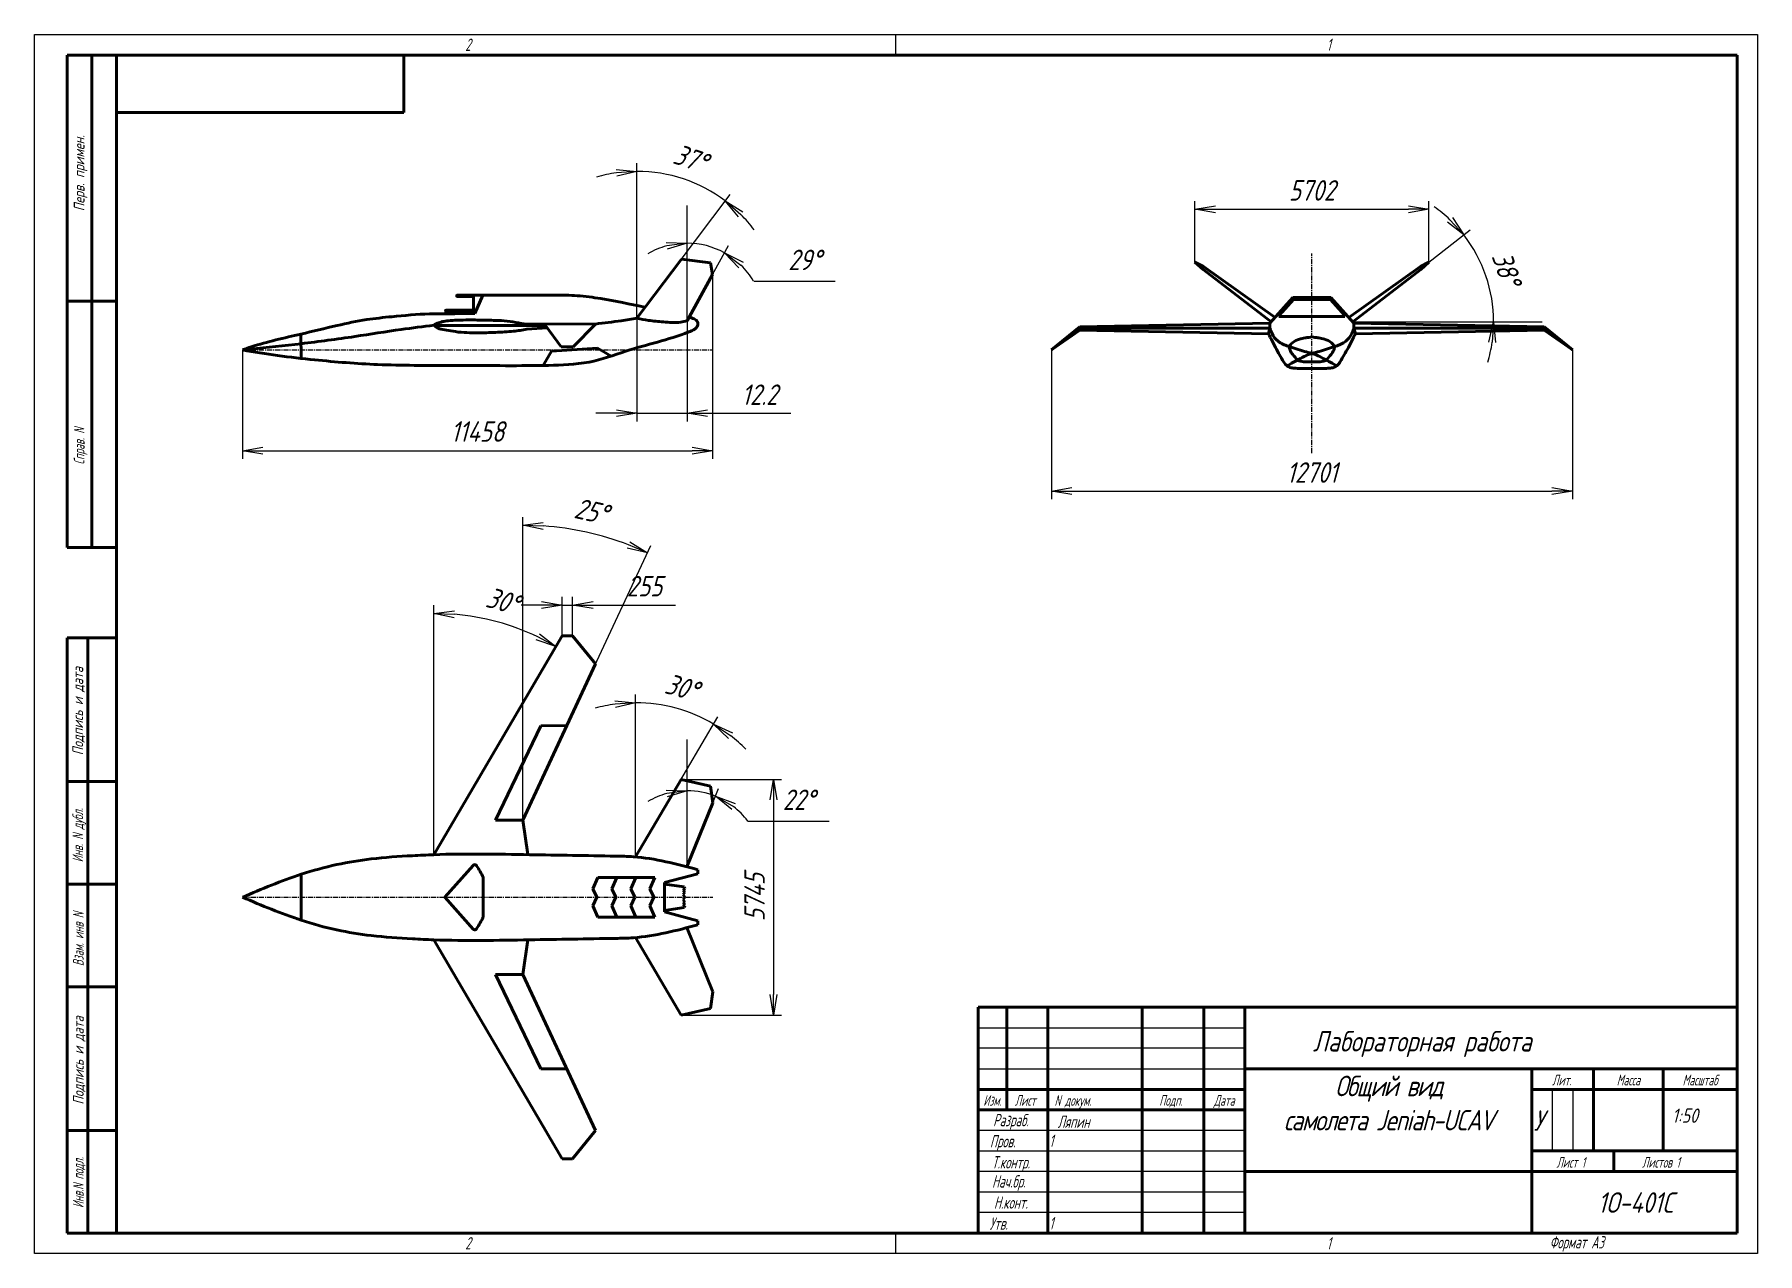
# Model space of a CAD drawing. Header units: millimetres. Extents: x 0 to 1932156, y -475559 to 1027176.
# Drawn here: x 6000.7 to 6420.7, y 36083.4 to 36380.4 of the extents above; entities that cross this region are included whole.
import ezdxf
from ezdxf.enums import TextEntityAlignment as Align

# ---------------------------------------------------------------- set-up
doc = ezdxf.new("R2010")
doc.units = ezdxf.units.MM
doc.linetypes.add('CENTER', pattern=[2, 1.25, -0.25, 0.25, -0.25])
for name, color, linetype, lineweight in [('_axes (Оси)', 6, 'CENTER', 30), ('_basic (Основной)', 4, 'Continuous', 60), ('_contour (Тонкий)', 7, 'Continuous', 30), ('_remote (Тонкий)', 9, 'Continuous', 30), ('_text (Надписи)', 2, 'Continuous', 30)]:
    doc.layers.add(name, color=color, linetype=linetype, lineweight=lineweight)
doc.styles.add('ESKD', font='eskd.shx', dxfattribs={"oblique": 15, "height": 5})
doc.dimstyles.new('ESKD', dxfattribs={"dimtxt": 5, "dimasz": 5, "dimexe": 2, "dimexo": 0, "dimgap": 2, "dimtad": 1, "dimtoh": 1, "dimzin": 12, "dimdsep": 46, "dimtxsty": 'ESKD', "dimblk1": 'OPEN', "dimblk2": 'OPEN', "dimsah": 1, "dimcen": 5, "dimclrd": 256, "dimclre": 256, "dimclrt": 2, "dimadec": 0, "dimazin": 0, "dimtfac": 1, "dimtmove": 0, "dimatfit": 3, "dimldrblk": 'OPEN', "dimfxl": 1, "dimtolj": 1, "dimtzin": 12, "dimlwd": -1, "dimlwe": -1, "dimarcsym": 0})

msp = doc.modelspace()

# ---------------------------------------------------------------- texts
at = {"layer": '_basic (Основной)', "color": 30, "transparency": 33554687, "style": 'ESKD', "oblique": 15}
msp.add_text('Лабораторная работа', height=5, dxfattribs=at).set_placement((6312.315, 36132.59))
at = {"layer": '_contour (Тонкий)', "color": 2, "transparency": 33554687, "insert": (6295.689, 36126.7), "char_height": 5, "attachment_point": 1, "style": 'ESKD'}
msp.add_mtext_dynamic_manual_height_columns('\\pxqc;{\\T0.9;Общий вид\\Pсамолета Jeniah-UCAV}', width=70.09073, gutter_width=12.5, heights=[25.222], dxfattribs=at)
at = {"layer": '_text (Надписи)', "transparency": 33554687, "style": 'ESKD', "oblique": 15, "width": 0.8}
for s, height, p in [('2', 3, (6105.689, 36376.376)), ('1', 3, (6315.689, 36376.376)), ('N докум.', 2.6, (6249.322, 36119.362)), ('Ляпин', 3, (6250.089, 36113.979)), ('1', 3, (6248.059, 36109.322)), ('1', 3, (6248.059, 36089.253)), ('2', 3, (6105.689, 36084.376)), ('1', 3, (6315.689, 36084.376)), ('Формат А3', 3, (6370, 36084.618))]:
    msp.add_text(s, height=height, dxfattribs=at).set_placement(p)
at = {"layer": '_text (Надписи)', "transparency": 33554687, "style": 'ESKD', "oblique": 15}
for s, p in [('Перв. примен.', (6012.893, 36346.571)), ('Подпись и дата', (6012.563, 36215.524)), ('Подпись и дата', (6012.696, 36130.414))]:
    msp.add_text(s, height=2.6, rotation=90, dxfattribs=at).set_placement(p, align=Align.CENTER)
at = {"layer": '_text (Надписи)', "transparency": 33554687, "style": 'ESKD', "oblique": 15, "width": 0.8}
for s, p in [('Справ. N', (6012.89, 36280.067)), ('Инв. N дубл.', (6012.556, 36185.271)), ('Взам. инв N', (6012.682, 36159.954)), ('Инв.N подл.', (6012.674, 36100.672))]:
    msp.add_text(s, height=2.6, rotation=90, dxfattribs=at).set_placement(p, align=Align.CENTER)
for s, height, p in [('Лит.', 2.6, (6372.979, 36124.333)), ('Масса', 2.6, (6389.201, 36124.333)), ('Масштаб', 2.6, (6406.7, 36124.333)), ('Изм.', 2.6, (6234.189, 36119.376)), ('Лист', 2.6, (6242.189, 36119.376)), ('Подп.', 2.6, (6277.689, 36119.376)), ('Дата', 2.6, (6290.689, 36119.376)), ('Разраб.', 3, (6238.689, 36114.376)), ('Пров.', 3, (6236.689, 36109.233)), ('Т.контр.', 3, (6238.689, 36104.091)), ('Лист 1', 2.6, (6375.176, 36104.304)), ('Листов 1', 2.6, (6397.15, 36104.304)), ('Hач.бр.', 3, (6238.189, 36099.448)), ('H.конт.', 3, (6238.689, 36094.305)), ('Утв.', 3, (6235.689, 36089.162))]:
    msp.add_text(s, height=height, dxfattribs=at).set_placement(p, align=Align.CENTER)
at = {"layer": '_text (Надписи)', "transparency": 33554687, "attachment_point": 1, "style": 'ESKD'}
for s, heights, insert, char_height in [('У', [0], (6366.116, 36118.261), 5), ('1:50', [3.5], (6399.845, 36118.719), 3.5)]:
    msp.add_mtext_dynamic_manual_height_columns(s, width=10.69599, gutter_width=25, heights=heights, dxfattribs=dict(at, insert=insert, char_height=char_height))
at = {"layer": '_text (Надписи)', "transparency": 33554687, "insert": (6365.689, 36098.293), "char_height": 5, "width": 50.53786, "attachment_point": 1, "line_spacing_factor": 0.857143, "style": 'ESKD'}
msp.add_mtext('\\pxqc;1О-401С', dxfattribs=at)

# ---------------------------------------------------------------- blocks, each defined once
blk = doc.blocks.new('_OPEN')
at = {"color": 0, "linetype": 'ByBlock'}
for p, q in [((-1, 0.167), (0, 0)), ((0, 0), (-1, -0.167)), ((0, 0), (-1, 0))]:
    blk.add_line(p, q, dxfattribs=at)
blk = doc.blocks.new('*D232')
at = {"layer": '_contour (Тонкий)', "transparency": 33554687}
for p, q in [((6165.97, 36321.91), (6165.97, 36276.97)), ((6051.39, 36303.51), (6051.39, 36276.97)), ((6056.39, 36278.97), (6160.97, 36278.97))]:
    blk.add_line(p, q, dxfattribs=at)
at = {"layer": 'Defpoints', "color": 0, "transparency": 33554687}
for p in [(6165.97, 36321.91), (6051.39, 36303.51), (6165.97, 36278.97)]:
    blk.add_point(p, dxfattribs=at)
at = {"layer": '_contour (Тонкий)', "transparency": 33554687, "xscale": 5, "yscale": 5, "zscale": 5, "rotation": 180}
blk.add_blockref('_OPEN', (6051.39, 36278.97), dxfattribs=at)
at = {"layer": '_contour (Тонкий)', "transparency": 33554687, "xscale": 5, "yscale": 5, "zscale": 5}
blk.add_blockref('_OPEN', (6165.97, 36278.97), dxfattribs=at)
at = {"layer": '_contour (Тонкий)', "color": 2, "transparency": 33554687, "insert": (6108.68, 36283.65), "char_height": 5, "attachment_point": 5, "style": 'ESKD'}
blk.add_mtext('\\A1;11458', dxfattribs=at)
blk = doc.blocks.new('*D235')
at = {"layer": '_contour (Тонкий)', "transparency": 33554687}
for p, q in [((6147.55, 36311.26), (6147.55, 36286.12)), ((6159.75, 36310.62), (6159.75, 36286.12)), ((6142.55, 36288.12), (6137.55, 36288.12)), ((6147.55, 36288.12), (6159.75, 36288.12)), ((6164.75, 36288.12), (6185.09, 36288.12))]:
    blk.add_line(p, q, dxfattribs=at)
at = {"layer": 'Defpoints', "color": 0, "transparency": 33554687}
for p in [(6147.55, 36311.26), (6159.75, 36310.62), (6159.75, 36288.12)]:
    blk.add_point(p, dxfattribs=at)
at = {"layer": '_contour (Тонкий)', "transparency": 33554687, "xscale": 5, "yscale": 5, "zscale": 5}
blk.add_blockref('_OPEN', (6147.55, 36288.12), dxfattribs=at)
at = {"layer": '_contour (Тонкий)', "transparency": 33554687, "xscale": 5, "yscale": 5, "zscale": 5, "rotation": 180}
blk.add_blockref('_OPEN', (6159.75, 36288.12), dxfattribs=at)
at = {"layer": '_contour (Тонкий)', "color": 2, "transparency": 33554687, "insert": (6177.42, 36292.62), "char_height": 5, "attachment_point": 5, "style": 'ESKD'}
blk.add_mtext('\\A1;12.2', dxfattribs=at)
blk = doc.blocks.new('*D238')
at = {"layer": '_contour (Тонкий)', "transparency": 33554687}
for p, q in [((6129.31, 36233.87), (6129.31, 36243.37)), ((6131.86, 36233.87), (6131.86, 36243.37)), ((6124.31, 36241.37), (6119.31, 36241.37)), ((6129.31, 36241.37), (6131.86, 36241.37)), ((6136.86, 36241.37), (6156.91, 36241.37))]:
    blk.add_line(p, q, dxfattribs=at)
at = {"layer": 'Defpoints', "color": 0, "transparency": 33554687}
for p in [(6131.86, 36241.37), (6129.31, 36233.87), (6131.86, 36233.87)]:
    blk.add_point(p, dxfattribs=at)
at = {"layer": '_contour (Тонкий)', "transparency": 33554687, "xscale": 5, "yscale": 5, "zscale": 5}
blk.add_blockref('_OPEN', (6129.31, 36241.37), dxfattribs=at)
at = {"layer": '_contour (Тонкий)', "transparency": 33554687, "xscale": 5, "yscale": 5, "zscale": 5, "rotation": 180}
blk.add_blockref('_OPEN', (6131.86, 36241.37), dxfattribs=at)
at = {"layer": '_contour (Тонкий)', "color": 2, "transparency": 33554687, "insert": (6149.38, 36245.97), "char_height": 5, "attachment_point": 5, "style": 'ESKD'}
blk.add_mtext('\\A1;255', dxfattribs=at)
blk = doc.blocks.new('*D243')
at = {"layer": '_contour (Тонкий)', "transparency": 33554687}
for p, q in [((6158.32, 36198.9), (6182.82, 36198.9)), ((6180.82, 36193.9), (6180.82, 36146.45)), ((6158.32, 36141.45), (6182.82, 36141.45))]:
    blk.add_line(p, q, dxfattribs=at)
at = {"layer": 'Defpoints', "color": 0, "transparency": 33554687}
for p in [(6158.32, 36198.9), (6158.32, 36141.45), (6180.82, 36141.45)]:
    blk.add_point(p, dxfattribs=at)
at = {"layer": '_contour (Тонкий)', "transparency": 33554687, "xscale": 5, "yscale": 5, "zscale": 5}
for p, rotation in [((6180.82, 36198.9), 90), ((6180.82, 36141.45), 270)]:
    blk.add_blockref('_OPEN', p, dxfattribs=dict(at, rotation=rotation))
at = {"layer": '_contour (Тонкий)', "color": 2, "transparency": 33554687, "insert": (6176.21, 36170.18), "char_height": 5, "attachment_point": 5, "rotation": 90, "style": 'ESKD'}
blk.add_mtext('\\A1;5745', dxfattribs=at)
blk = doc.blocks.new('*D246')
at = {"layer": '_contour (Тонкий)', "transparency": 33554687}
for p, q in [((6283.56, 36324.89), (6283.56, 36339.79)), ((6340.58, 36324.89), (6340.58, 36339.79)), ((6288.56, 36337.79), (6335.58, 36337.79))]:
    blk.add_line(p, q, dxfattribs=at)
at = {"layer": 'Defpoints', "color": 0, "transparency": 33554687}
for p in [(6340.58, 36337.79), (6283.56, 36324.89), (6340.58, 36324.89)]:
    blk.add_point(p, dxfattribs=at)
at = {"layer": '_contour (Тонкий)', "transparency": 33554687, "xscale": 5, "yscale": 5, "zscale": 5, "rotation": 180}
blk.add_blockref('_OPEN', (6283.56, 36337.79), dxfattribs=at)
at = {"layer": '_contour (Тонкий)', "transparency": 33554687, "xscale": 5, "yscale": 5, "zscale": 5}
blk.add_blockref('_OPEN', (6340.58, 36337.79), dxfattribs=at)
at = {"layer": '_contour (Тонкий)', "color": 2, "transparency": 33554687, "insert": (6312.07, 36342.39), "char_height": 5, "attachment_point": 5, "style": 'ESKD'}
blk.add_mtext('\\A1;5702', dxfattribs=at)
blk = doc.blocks.new('*D249')
at = {"layer": '_contour (Тонкий)', "transparency": 33554687}
for p, q in [((6248.56, 36303.54), (6248.56, 36267.15)), ((6375.57, 36303.54), (6375.57, 36267.15)), ((6253.56, 36269.15), (6370.57, 36269.15))]:
    blk.add_line(p, q, dxfattribs=at)
at = {"layer": 'Defpoints', "color": 0, "transparency": 33554687}
for p in [(6248.56, 36303.54), (6375.57, 36303.54), (6375.57, 36269.15)]:
    blk.add_point(p, dxfattribs=at)
at = {"layer": '_contour (Тонкий)', "transparency": 33554687, "xscale": 5, "yscale": 5, "zscale": 5, "rotation": 180}
blk.add_blockref('_OPEN', (6248.56, 36269.15), dxfattribs=at)
at = {"layer": '_contour (Тонкий)', "transparency": 33554687, "xscale": 5, "yscale": 5, "zscale": 5}
blk.add_blockref('_OPEN', (6375.57, 36269.15), dxfattribs=at)
at = {"layer": '_contour (Тонкий)', "color": 2, "transparency": 33554687, "insert": (6312.07, 36273.65), "char_height": 5, "attachment_point": 5, "style": 'ESKD'}
blk.add_mtext('\\A1;12701', dxfattribs=at)
blk = doc.blocks.new('*D250')
at = {"layer": '_contour (Тонкий)', "transparency": 33554687}
for p, q in [((6147.55, 36313.05), (6147.55, 36349.03)), ((6148.63, 36312.69), (6170.27, 36341.43))]:
    blk.add_line(p, q, dxfattribs=at)
for start, end in [(53.0164, 90), (98.0152, 106.0304), (36.986, 45.0012)]:
    blk.add_arc((6147.55, 36311.26), 35.77, start, end, dxfattribs=at)
at = {"layer": '_contour (Тонкий)', "transparency": 33554687, "xscale": 5, "yscale": 5, "zscale": 5}
for p, rotation in [((6147.55, 36347.03), 4.007597754795622), ((6169.07, 36339.83), 139.0087607149606)]:
    blk.add_blockref('_OPEN', p, dxfattribs=dict(at, rotation=rotation))
at = {"layer": '_contour (Тонкий)', "color": 2, "transparency": 33554687, "insert": (6160.58, 36350.2), "char_height": 5, "attachment_point": 5, "rotation": 341.5082, "style": 'ESKD'}
blk.add_mtext('\\A1;37%%d', dxfattribs=at)
blk = doc.blocks.new('*D251')
at = {"layer": '_contour (Тонкий)', "transparency": 33554687}
for p, q in [((6159.75, 36311.57), (6159.75, 36331.53)), ((6160.21, 36311.45), (6169.84, 36328.93)), ((6176, 36320.29), (6195.87, 36320.29))]:
    blk.add_line(p, q, dxfattribs=at)
for start, end in [(105.1986, 120.3972), (61.1398, 90), (30.7426, 45.9412)]:
    blk.add_arc((6159.75, 36310.62), 18.9, start, end, dxfattribs=at)
at = {"layer": '_contour (Тонкий)', "transparency": 33554687, "xscale": 5, "yscale": 5, "zscale": 5}
for p, rotation in [((6159.75, 36329.53), 7.599289028070753), ((6168.88, 36327.18), 143.5404845091695)]:
    blk.add_blockref('_OPEN', p, dxfattribs=dict(at, rotation=rotation))
at = {"layer": '_contour (Тонкий)', "color": 2, "transparency": 33554687, "insert": (6188.43, 36325.46), "char_height": 5, "attachment_point": 5, "style": 'ESKD'}
blk.add_mtext('\\A1;29%%d', dxfattribs=at)
blk = doc.blocks.new('*D252')
at = {"layer": '_contour (Тонкий)', "transparency": 33554687}
for p, q in [((6098.07, 36183.48), (6098.07, 36241.32)), ((6099.55, 36183.08), (6128.79, 36232.99))]:
    blk.add_line(p, q, dxfattribs=at)
blk.add_arc((6098.07, 36180.55), 58.78, 64.5094, 85.1246, dxfattribs=at)
at = {"layer": '_contour (Тонкий)', "transparency": 33554687, "xscale": 5, "yscale": 5, "zscale": 5}
for p, rotation in [((6098.07, 36239.32), 177.5623127744263), ((6127.78, 36231.26), 332.0716652247)]:
    blk.add_blockref('_OPEN', p, dxfattribs=dict(at, rotation=rotation))
at = {"layer": '_contour (Тонкий)', "color": 2, "transparency": 33554687, "insert": (6114.85, 36242.38), "char_height": 5, "attachment_point": 5, "rotation": 344.817, "style": 'ESKD'}
blk.add_mtext('\\A1;30%%d', dxfattribs=at)
blk = doc.blocks.new('*D253')
at = {"layer": '_contour (Тонкий)', "transparency": 33554687}
for p, q in [((6119.7, 36192.58), (6119.7, 36262.8)), ((6121.22, 36192.24), (6150.95, 36255.86))]:
    blk.add_line(p, q, dxfattribs=at)
blk.add_arc((6119.7, 36188.99), 71.82, 68.9469, 86.0101, dxfattribs=at)
at = {"layer": '_contour (Тонкий)', "transparency": 33554687, "xscale": 5, "yscale": 5, "zscale": 5}
for p, rotation in [((6119.7, 36260.8), 178.005052138615), ((6150.1, 36254.05), 336.9519892916003)]:
    blk.add_blockref('_OPEN', p, dxfattribs=dict(at, rotation=rotation))
at = {"layer": '_contour (Тонкий)', "color": 2, "transparency": 33554687, "insert": (6136.41, 36264.24), "char_height": 5, "attachment_point": 5, "rotation": 347.4785, "style": 'ESKD'}
blk.add_mtext('\\A1;25%%d', dxfattribs=at)
blk = doc.blocks.new('*D254')
at = {"layer": '_contour (Тонкий)', "transparency": 33554687}
for p, q in [((6147.22, 36181.89), (6147.22, 36219.55)), ((6148.17, 36181.63), (6167.24, 36214.1))]:
    blk.add_line(p, q, dxfattribs=at)
for start, end in [(97.6374, 105.2748), (59.5805, 90), (44.3057, 51.9431)]:
    blk.add_arc((6147.22, 36180.01), 37.54, start, end, dxfattribs=at)
at = {"layer": '_contour (Тонкий)', "transparency": 33554687, "xscale": 5, "yscale": 5, "zscale": 5}
for p, rotation in [((6147.22, 36217.55), 3.818692154511645), ((6166.23, 36212.38), 145.7618023951964)]:
    blk.add_blockref('_OPEN', p, dxfattribs=dict(at, rotation=rotation))
at = {"layer": '_contour (Тонкий)', "color": 2, "transparency": 33554687, "insert": (6158.46, 36221.34), "char_height": 5, "attachment_point": 5, "rotation": 344.7902, "style": 'ESKD'}
blk.add_mtext('\\A1;30%%d', dxfattribs=at)
blk = doc.blocks.new('*D255')
at = {"layer": '_contour (Тонкий)', "transparency": 33554687}
for p, q in [((6159.77, 36178.58), (6159.77, 36198.14)), ((6160.12, 36178.52), (6167.46, 36196.65)), ((6174.56, 36188.75), (6194.42, 36188.75))]:
    blk.add_line(p, q, dxfattribs=at)
for start, end in [(67.9547, 90), (105.5465, 121.093), (36.8617, 52.4082)]:
    blk.add_arc((6159.77, 36177.66), 18.48, start, end, dxfattribs=at)
at = {"layer": '_contour (Тонкий)', "transparency": 33554687, "xscale": 5, "yscale": 5, "zscale": 5}
for p, rotation in [((6159.77, 36196.14), 7.773255009438638), ((6166.71, 36194.79), 150.1814604758881)]:
    blk.add_blockref('_OPEN', p, dxfattribs=dict(at, rotation=rotation))
at = {"layer": '_contour (Тонкий)', "color": 2, "transparency": 33554687, "insert": (6186.99, 36193.92), "char_height": 5, "attachment_point": 5, "style": 'ESKD'}
blk.add_mtext('\\A1;22%%d', dxfattribs=at)
blk = doc.blocks.new('*D256')
at = {"layer": '_contour (Тонкий)', "transparency": 33554687}
for p, q in [((6340.58, 36324.89), (6350.65, 36332.77)), ((6347.93, 36310.37), (6358.37, 36310.37))]:
    blk.add_line(p, q, dxfattribs=at)
for start, end in [(46.3776, 54.7226), (0, 38.0327), (343.3102, 351.6551)]:
    blk.add_arc((6322.01, 36310.37), 34.36, start, end, dxfattribs=at)
at = {"layer": '_contour (Тонкий)', "transparency": 33554687, "xscale": 5, "yscale": 5, "zscale": 5}
for p, rotation in [((6349.07, 36331.54), 312.2051964114234), ((6356.37, 36310.37), 85.8275485653633)]:
    blk.add_blockref('_OPEN', p, dxfattribs=dict(at, rotation=rotation))
at = {"layer": '_contour (Тонкий)', "color": 2, "transparency": 33554687, "insert": (6359.5, 36323.29), "char_height": 5, "attachment_point": 5, "rotation": 289.0164, "style": 'ESKD'}
blk.add_mtext('\\A1;38%%d', dxfattribs=at)

# ---------------------------------------------------------------- dimensions: what is measured, and where the dimension line sits
at = {"layer": '_contour (Тонкий)', "transparency": 33554687}
for base, center, p1, p2, picture, middle in [((6162.472, 36343.766), (6147.55, 36311.257), (6148.626, 36312.685), (6147.55, 36313.045), '*D250', (6160.575, 36350.203)), ((6355.529, 36317.906), (6322.007, 36310.366), (6340.577, 36324.892), (6347.931, 36310.366), '*D256', (6359.499, 36323.287)), ((6162.914, 36329.263), (6159.755, 36310.625), (6159.755, 36311.57), (6160.211, 36311.453), '*D251', (6188.434, 36325.455)), ((6140.332, 36257.776), (6119.7, 36188.988), (6119.7, 36192.579), (6121.22, 36192.241), '*D253', (6136.413, 36264.24)), ((6118.405, 36235.693), (6098.066, 36180.545), (6099.552, 36183.081), (6098.066, 36183.484), '*D252', (6114.847, 36242.383)), ((6160.233, 36215.22), (6147.223, 36180.009), (6148.173, 36181.628), (6147.223, 36181.886), '*D254', (6158.46, 36221.343)), ((6162.135, 36195.993), (6159.77, 36177.661), (6159.77, 36178.585), (6160.117, 36178.517), '*D255', (6186.991, 36193.916))]:
    dim = msp.add_angular_dim_3p(base=base, center=center, p1=p1, p2=p2, dimstyle='ESKD', dxfattribs=at)
    dim.commit()
    dim.dimension.update_dxf_attribs({"geometry": picture, "text_midpoint": middle})
for base, p1, p2, text, picture, middle in [((6340.577, 36337.789), (6283.555, 36324.892), (6340.577, 36324.892), '5702', '*D246', (6312.066, 36342.392)), ((6165.974, 36278.973), (6051.389, 36303.51), (6165.974, 36321.91), '11458', '*D232', (6108.682, 36283.654)), ((6375.569, 36269.153), (6248.563, 36303.54), (6375.569, 36303.54), '12701', '*D249', (6312.066, 36273.653)), ((6131.861, 36241.368), (6129.308, 36233.868), (6131.861, 36233.868), '255', '*D238', (6149.384, 36245.972))]:
    dim = msp.add_linear_dim(base=base, p1=p1, p2=p2, text=text, dimstyle='ESKD', dxfattribs=at)
    dim.commit()
    dim.dimension.update_dxf_attribs({"geometry": picture, "text_midpoint": middle})
dim = msp.add_linear_dim(base=(6159.7546, 36288.1249), p1=(6147.5499, 36311.2565), p2=(6159.7546, 36310.6249), dimstyle='ESKD', dxfattribs=at)
dim.commit()
dim.dimension.update_dxf_attribs({"geometry": '*D235', "text_midpoint": (6177.4245, 36292.6249)})
dim = msp.add_linear_dim(base=(6180.816, 36141.451), p1=(6158.316, 36198.902), p2=(6158.316, 36141.451), angle=90, text='5745', dimstyle='ESKD', dxfattribs=at)
dim.commit()
dim.dimension.update_dxf_attribs({"geometry": '*D243', "text_midpoint": (6176.212, 36170.177)})

# ---------------------------------------------------------------- linework, layer by layer
at = {"layer": '_axes (Оси)', "transparency": 33554687}
for p, q in [((6312.066, 36278.404), (6312.066, 36326.998)), ((6051.389, 36303.51), (6165.974, 36303.51)), ((6051.389, 36170.177), (6166.057, 36170.177))]:
    msp.add_line(p, q, dxfattribs=at)
at = {"layer": '_basic (Основной)', "transparency": 33554687}
for p, q in [((6008.689, 36375.376), (6020.689, 36375.376)), ((6008.689, 36255.376), (6008.689, 36375.376)), ((6014.689, 36375.376), (6014.689, 36255.376)), ((6020.689, 36088.376), (6020.689, 36375.376)), ((6020.689, 36375.376), (6415.689, 36375.376)), ((6090.689, 36361.376), (6090.689, 36375.376)), ((6415.689, 36375.376), (6415.689, 36088.376)), ((6020.689, 36361.376), (6090.689, 36361.376)), ((6147.55, 36311.257), (6158.403, 36325.668)), ((6158.403, 36325.668), (6165.507, 36324.71)), ((6165.974, 36321.91), (6159.755, 36310.625)), ((6165.507, 36324.71), (6165.974, 36321.91)), ((6283.555, 36324.892), (6285.551, 36323.097)), ((6283.555, 36324.892), (6285.628, 36323.854)), ((6285.551, 36323.097), (6302.126, 36310.366)), ((6285.628, 36323.854), (6303.085, 36311.432)), ((6338.505, 36323.854), (6321.047, 36311.432)), ((6338.581, 36323.097), (6322.007, 36310.366)), ((6340.577, 36324.892), (6338.505, 36323.854)), ((6340.577, 36324.892), (6338.581, 36323.097)), ((6008.689, 36315.376), (6020.689, 36315.376)), ((6109.957, 36316.9), (6103.705, 36316.9)), ((6103.719, 36316.502), (6107.707, 36316.502)), ((6107.707, 36316.502), (6107.707, 36313.192)), ((6108.009, 36312.373), (6109.957, 36316.9)), ((6307.433, 36316.264), (6301.835, 36310.042)), ((6307.56, 36315.844), (6304.807, 36312.698)), ((6312.066, 36316.264), (6307.433, 36316.264)), ((6312.066, 36315.844), (6307.56, 36315.844)), ((6312.066, 36316.264), (6316.699, 36316.264)), ((6312.066, 36315.844), (6316.573, 36315.844)), ((6316.573, 36315.844), (6319.326, 36312.698)), ((6316.699, 36316.264), (6322.297, 36310.042)), ((6125.288, 36309.438), (6098.098, 36309.438)), ((6107.707, 36313.192), (6100.951, 36313.192)), ((6100.96, 36313.047), (6108.299, 36313.047)), ((6100.96, 36313.047), (6100.961, 36312.35)), ((6137.412, 36309.837), (6120.057, 36309.845)), ((6129.104, 36304.249), (6125.288, 36309.438)), ((6131.97, 36304.249), (6137.412, 36309.837)), ((6255.473, 36309.176), (6248.563, 36303.54)), ((6301.835, 36310.042), (6255.473, 36309.176)), ((6301.835, 36310.042), (6301.835, 36308.814)), ((6304.807, 36312.698), (6304.014, 36311.705)), ((6304.014, 36311.705), (6312.066, 36311.705)), ((6320.119, 36311.705), (6312.066, 36311.705)), ((6319.326, 36312.698), (6320.119, 36311.705)), ((6322.297, 36310.042), (6322.297, 36308.814)), ((6322.297, 36310.042), (6368.66, 36309.176)), ((6368.66, 36309.176), (6375.569, 36303.54)), ((6065.597, 36307.377), (6065.723, 36301.456)), ((6120.741, 36308.559), (6125.688, 36308.895)), ((6255.472, 36308.814), (6248.563, 36303.54)), ((6255.465, 36308.364), (6248.563, 36303.54)), ((6301.479, 36307.422), (6255.465, 36308.364)), ((6301.835, 36308.814), (6255.472, 36308.814)), ((6301.835, 36308.814), (6301.479, 36307.422)), ((6322.297, 36308.814), (6368.661, 36308.814)), ((6322.297, 36308.814), (6322.653, 36307.422)), ((6322.653, 36307.422), (6368.668, 36308.364)), ((6368.661, 36308.814), (6375.569, 36303.54)), ((6368.668, 36308.364), (6375.569, 36303.54)), ((6124.692, 36299.727), (6126.711, 36303.235)), ((6126.711, 36303.235), (6137.952, 36303.977)), ((6129.104, 36304.249), (6131.97, 36304.249)), ((6137.952, 36303.977), (6141.232, 36302.028)), ((6008.689, 36255.376), (6020.689, 36255.376)), ((6098.068, 36180.548), (6129.308, 36233.868)), ((6129.308, 36233.868), (6131.861, 36233.868)), ((6131.861, 36233.868), (6137.47, 36227.021)), ((6020.689, 36233.376), (6008.689, 36233.376)), ((6008.689, 36088.376), (6008.689, 36233.376)), ((6013.689, 36233.376), (6013.689, 36088.376)), ((6137.47, 36227.021), (6119.7, 36188.988)), ((6113.072, 36188.988), (6124.118, 36211.975)), ((6124.118, 36211.975), (6130.455, 36212.008)), ((6008.689, 36198.376), (6020.689, 36198.376)), ((6147.218, 36180.001), (6158.316, 36198.902)), ((6158.316, 36198.902), (6165.493, 36197.272)), ((6165.493, 36197.272), (6166.057, 36193.185)), ((6166.057, 36193.185), (6159.74, 36177.586)), ((6119.7, 36188.988), (6113.072, 36188.988)), ((6119.7, 36188.988), (6120.948, 36180.554)), ((6065.668, 36175.751), (6065.668, 36170.177)), ((6107.642, 36177.914), (6100.694, 36170.177)), ((6110.071, 36174.991), (6110.071, 36170.177)), ((6136.777, 36172.247), (6138.015, 36175.027)), ((6138.015, 36175.027), (6142.651, 36175.027)), ((6141.413, 36172.247), (6142.651, 36175.027)), ((6142.651, 36175.027), (6147.286, 36175.027)), ((6146.048, 36172.247), (6147.286, 36175.027)), ((6147.286, 36175.027), (6151.922, 36175.027)), ((6150.684, 36172.247), (6151.922, 36175.027)), ((6162.347, 36175.91), (6154.265, 36173.769)), ((6162.347, 36176.895), (6162.347, 36175.91)), ((6020.689, 36173.376), (6008.689, 36173.376)), ((6137.737, 36170.177), (6136.777, 36172.247)), ((6142.373, 36170.177), (6141.413, 36172.247)), ((6147.008, 36170.177), (6146.048, 36172.247)), ((6151.644, 36170.177), (6150.684, 36172.247)), ((6154.265, 36173.769), (6154.265, 36170.177)), ((6154.265, 36173.374), (6159.045, 36172.678)), ((6159.216, 36171.392), (6158.774, 36170.846)), ((6158.774, 36170.846), (6159.231, 36170.177)), ((6159.21, 36172.276), (6158.837, 36171.902)), ((6158.837, 36171.902), (6159.216, 36171.392)), ((6159.045, 36172.678), (6159.21, 36172.276)), ((6065.668, 36164.602), (6065.668, 36170.177)), ((6107.642, 36162.439), (6100.694, 36170.177)), ((6110.071, 36165.362), (6110.071, 36170.177)), ((6137.737, 36170.177), (6136.777, 36168.106)), ((6136.777, 36168.106), (6138.015, 36165.326)), ((6142.373, 36170.177), (6141.413, 36168.106)), ((6141.413, 36168.106), (6142.651, 36165.326)), ((6147.008, 36170.177), (6146.048, 36168.106)), ((6146.048, 36168.106), (6147.286, 36165.326)), ((6151.644, 36170.177), (6150.684, 36168.106)), ((6150.684, 36168.106), (6151.922, 36165.326)), ((6154.265, 36166.585), (6154.265, 36170.177)), ((6154.265, 36166.98), (6159.045, 36167.676)), ((6162.347, 36164.443), (6154.265, 36166.585)), ((6158.774, 36169.508), (6159.231, 36170.177)), ((6159.216, 36168.961), (6158.774, 36169.508)), ((6158.837, 36168.451), (6159.216, 36168.961)), ((6159.21, 36168.077), (6158.837, 36168.451)), ((6159.045, 36167.676), (6159.21, 36168.077)), ((6138.015, 36165.326), (6142.651, 36165.326)), ((6142.651, 36165.326), (6147.286, 36165.326)), ((6147.286, 36165.326), (6151.922, 36165.326)), ((6166.057, 36147.168), (6159.74, 36162.767)), ((6162.347, 36163.458), (6162.347, 36164.443)), ((6098.068, 36159.805), (6129.308, 36106.485)), ((6119.7, 36151.365), (6120.948, 36159.8)), ((6147.218, 36160.352), (6158.316, 36141.451)), ((6119.7, 36151.365), (6113.072, 36151.365)), ((6113.072, 36151.365), (6124.118, 36128.379)), ((6137.47, 36113.332), (6119.7, 36151.365)), ((6008.689, 36148.376), (6020.689, 36148.376)), ((6165.493, 36143.081), (6166.057, 36147.168)), ((6158.316, 36141.451), (6165.493, 36143.081)), ((6295.689, 36088.376), (6295.689, 36143.376)), ((6124.118, 36128.379), (6130.455, 36128.346)), ((6020.689, 36113.376), (6008.689, 36113.376)), ((6131.861, 36106.485), (6137.47, 36113.332)), ((6129.308, 36106.485), (6131.861, 36106.485)), ((6008.689, 36088.376), (6020.689, 36088.376)), ((6415.689, 36088.376), (6020.689, 36088.376))]:
    msp.add_line(p, q, dxfattribs=at)
at = {"layer": '_basic (Основной)', "linetype": 'Continuous', "transparency": 33554687}
for p, q in [((6230.689, 36143.376), (6415.689, 36143.376)), ((6230.689, 36088.376), (6230.689, 36143.376)), ((6237.689, 36118.376), (6237.689, 36143.376)), ((6247.689, 36143.376), (6247.689, 36088.376)), ((6270.689, 36088.376), (6270.689, 36143.376)), ((6285.689, 36143.376), (6285.689, 36088.376)), ((6415.689, 36128.376), (6295.689, 36128.376)), ((6365.689, 36128.376), (6365.689, 36088.376)), ((6380.689, 36128.376), (6380.689, 36108.376)), ((6397.689, 36108.376), (6397.689, 36128.376)), ((6295.689, 36123.376), (6230.689, 36123.376)), ((6365.689, 36123.376), (6415.689, 36123.376)), ((6230.689, 36118.376), (6295.689, 36118.376)), ((6415.689, 36108.376), (6365.689, 36108.376)), ((6385.689, 36103.376), (6385.689, 36108.376)), ((6295.689, 36103.376), (6415.689, 36103.376))]:
    msp.add_line(p, q, dxfattribs=at)
at = {"layer": '_basic (Основной)', "transparency": 33554687}
for points, start_tangent, end_tangent in [([(6103.705, 36316.9), (6103.608, 36316.803), (6103.602, 36316.636), (6103.719, 36316.502)], (-0.0110945, -0.0082575), (0.0106465, -0.008826)), ([(6109.957, 36316.9), (6114.659, 36316.9), (6118.16, 36316.9), (6123.222, 36316.9), (6127.521, 36316.9), (6133.005, 36316.731), (6138.751, 36316.017), (6149.35, 36313.977)], (0.0133334, -0.0000006), (0.0130546, -0.0027136)), ([(6051.389, 36303.51), (6053.541, 36304.257), (6065.613, 36307.38), (6074.451, 36309.47), (6081.676, 36310.896), (6087.821, 36311.625), (6096.971, 36312.304), (6101.576, 36312.351), (6108.009, 36312.373)], (0.0125696, 0.0044585), (0.0133318, 0.0000621)), ([(6160.252, 36311.527), (6161.497, 36311.075), (6161.96, 36310.797), (6162.27, 36310.364), (6162.409, 36309.809), (6161.883, 36308.805), (6160.802, 36308.141), (6160.183, 36307.894), (6144.817, 36303.209), (6135.927, 36300.579), (6133.306, 36300.184), (6123.516, 36299.714), (6102.068, 36299.737), (6084.342, 36299.963), (6068.997, 36301.106), (6059.938, 36302.179), (6051.389, 36303.51)], (0.0126456, -0.0040495), (-0.01316, 0.0021558)), ([(6051.389, 36303.51), (6053.263, 36303.697), (6065.672, 36305.033), (6078.762, 36306.791), (6090.075, 36308.505), (6098.098, 36309.536)], (0.0132678, 0.0013198), (0.0132349, 0.0016264)), ([(6098.098, 36309.536), (6098.288, 36309.733), (6098.92, 36310.028), (6100.153, 36310.408), (6101.525, 36310.649), (6103.732, 36310.767)], (0.0088599, 0.0101408), (0.0133265, 0.0003337)), ([(6098.098, 36309.536), (6098.422, 36309.213), (6099.386, 36308.696), (6101.121, 36308.331), (6103.311, 36307.972), (6106.095, 36307.731), (6108.594, 36307.656), (6113.094, 36307.807), (6117.46, 36308.077), (6120.741, 36308.559)], (0.009121, -0.0097913), (0.0131663, 0.0021859)), ([(6100.951, 36313.192), (6100.909, 36313.164), (6100.902, 36313.08), (6100.92, 36313.056), (6100.96, 36313.047)], (-0.0125017, -0.0062232), (0.0142931, -0.0007419)), ([(6103.729, 36310.767), (6106.568, 36310.835), (6110.673, 36310.751), (6114.515, 36310.658), (6120.057, 36309.845)], (0.0133309, 0.0004661), (0.0131494, -0.0024492)), ([(6147.55, 36311.257), (6143.713, 36310.646), (6137.412, 36309.837)], (-0.0131569, -0.0021706), (-0.0132424, -0.0015755)), ([(6159.755, 36310.625), (6158.206, 36310.306), (6153.978, 36310.33), (6150.34, 36310.723), (6147.55, 36311.257)], (-0.0130155, -0.0030677), (-0.0130692, 0.0027349)), ([(6301.479, 36307.422), (6301.929, 36306.564), (6303.946, 36302.722), (6304.928, 36301.059), (6305.629, 36299.991), (6306.47, 36299.378), (6307.521, 36299.098), (6308.856, 36299.034), (6312.066, 36299.034)], (0.0062121, -0.0117949), (0.0133303, 0.0000392)), ([(6312.066, 36302.701), (6310.262, 36303.16), (6306.267, 36304.432), (6303.828, 36305.633), (6302.341, 36307.51), (6301.835, 36308.814)], (-0.0129586, 0.0031987), (-0.004304, 0.0126181)), ([(6306.499, 36304.349), (6307.325, 36305.28), (6309.012, 36306.133), (6310.403, 36306.463), (6311.323, 36306.59), (6312.066, 36306.688)], (0.0082475, 0.0106704), (0.0132101, 0.0017766)), ([(6312.066, 36302.701), (6313.871, 36303.16), (6317.866, 36304.432), (6320.305, 36305.633), (6321.792, 36307.51), (6322.297, 36308.814)], (0.0129586, 0.0031987), (0.004304, 0.0126181)), ([(6322.653, 36307.422), (6322.204, 36306.564), (6320.186, 36302.722), (6319.205, 36301.059), (6318.504, 36299.991), (6317.663, 36299.378), (6316.612, 36299.098), (6315.277, 36299.034), (6312.066, 36299.034)], (-0.0062121, -0.0117949), (-0.0133303, 0.0000392)), ([(6317.634, 36304.349), (6316.808, 36305.28), (6315.121, 36306.133), (6313.73, 36306.463), (6312.809, 36306.59), (6312.066, 36306.688)], (-0.0082475, 0.0106704), (-0.0132101, 0.0017766)), ([(6312.066, 36302.701), (6311.004, 36302.312), (6309.29, 36301.429), (6307.451, 36300.493), (6306.048, 36299.621)], (-0.0126666, -0.0042546), (-0.0111752, -0.0073104)), ([(6306.499, 36304.349), (6306.741, 36303.502), (6307.391, 36302.404), (6308.57, 36301.067)], (0.0030832, -0.013044), (0.0091618, -0.0096657)), ([(6308.57, 36301.067), (6309.265, 36300.766), (6310.052, 36300.657), (6311.577, 36300.636), (6312.066, 36300.636)], (0.0119848, -0.006128), (0.0133396, -0.0000101)), ([(6312.066, 36302.701), (6313.129, 36302.312), (6314.843, 36301.429), (6316.682, 36300.493), (6318.084, 36299.621)], (0.0126666, -0.0042546), (0.0111752, -0.0073104)), ([(6315.562, 36301.067), (6314.868, 36300.766), (6314.081, 36300.657), (6312.556, 36300.636), (6312.066, 36300.636)], (-0.0119848, -0.006128), (-0.0133396, -0.0000101)), ([(6317.634, 36304.349), (6317.392, 36303.502), (6316.742, 36302.404), (6315.562, 36301.067)], (-0.0030832, -0.013044), (-0.0091618, -0.0096657)), ([(6051.389, 36170.177), (6065.697, 36175.761), (6074.387, 36178.129), (6082.781, 36179.511), (6092.805, 36180.3), (6098.039, 36180.547), (6121.344, 36180.547), (6142.312, 36180.205)], (0.0122974, 0.0051938), (0.0133295, -0.0002093)), ([(6142.312, 36180.205), (6146.668, 36180.044), (6162.347, 36176.895)], (0.0133512, -0.0002644), (0.0129732, -0.0034638)), ([(6110.071, 36174.991), (6108.453, 36177.846), (6108.273, 36178.045), (6108.014, 36178.125), (6107.642, 36177.914)], (-0.005972, 0.0119083), (-0.0109184, -0.0094802)), ([(6051.389, 36170.177), (6065.697, 36164.593), (6074.387, 36162.224), (6082.781, 36160.843), (6092.805, 36160.053), (6098.039, 36159.807), (6121.344, 36159.807), (6142.312, 36160.148)], (0.0122974, -0.0051938), (0.0133295, 0.0002093)), ([(6110.071, 36165.362), (6108.453, 36162.508), (6108.273, 36162.308), (6108.014, 36162.228), (6107.642, 36162.439)], (-0.005972, -0.0119083), (-0.0109184, 0.0094802)), ([(6142.312, 36160.148), (6146.668, 36160.309), (6162.347, 36163.458)], (0.0133512, 0.0002644), (0.0129732, 0.0034638))]:
    msp.add_spline(points, degree=3, dxfattribs=dict(at, start_tangent=start_tangent, end_tangent=end_tangent))
at = {"layer": '_contour (Тонкий)', "transparency": 33554687}
for p, q in [((6000.689, 36083.376), (6000.689, 36380.376)), ((6000.689, 36380.376), (6420.689, 36380.376)), ((6210.689, 36375.376), (6210.689, 36380.376)), ((6420.689, 36380.376), (6420.689, 36083.376)), ((6159.755, 36310.625), (6159.755, 36338.708)), ((6147.55, 36311.257), (6147.55, 36337.657)), ((6322.007, 36310.366), (6368.184, 36310.366)), ((6098.066, 36180.548), (6098.066, 36231.18)), ((6119.7, 36188.988), (6119.7, 36233.281)), ((6159.77, 36177.661), (6159.77, 36208.593)), ((6147.223, 36180.001), (6147.223, 36208.068)), ((6210.689, 36083.376), (6210.689, 36088.376)), ((6420.689, 36083.376), (6000.689, 36083.376))]:
    msp.add_line(p, q, dxfattribs=at)
at = {"layer": '_remote (Тонкий)', "linetype": 'Continuous', "transparency": 33554687}
for p, q in [((6230.689, 36138.376), (6295.689, 36138.376)), ((6295.689, 36133.376), (6230.689, 36133.376)), ((6230.689, 36128.376), (6295.689, 36128.376)), ((6295.689, 36113.376), (6230.689, 36113.376)), ((6230.689, 36108.376), (6295.689, 36108.376)), ((6295.689, 36103.376), (6230.689, 36103.376)), ((6230.689, 36098.376), (6295.689, 36098.376)), ((6295.689, 36093.376), (6230.689, 36093.376))]:
    msp.add_line(p, q, dxfattribs=at)
at = {"layer": '_remote (Тонкий)', "transparency": 33554687}
for p, q in [((6370.689, 36108.376), (6370.689, 36123.376)), ((6375.689, 36123.376), (6375.689, 36108.376))]:
    msp.add_line(p, q, dxfattribs=at)

msp.set_redraw_order([(e.dxf.handle, doc.entitydb.next_handle()) for e in msp.query("TEXT MTEXT ATTDEF DIMENSION ARC_DIMENSION")])  # texts and dimensions are drawn at this point

doc.saveas('drawing.dxf')
